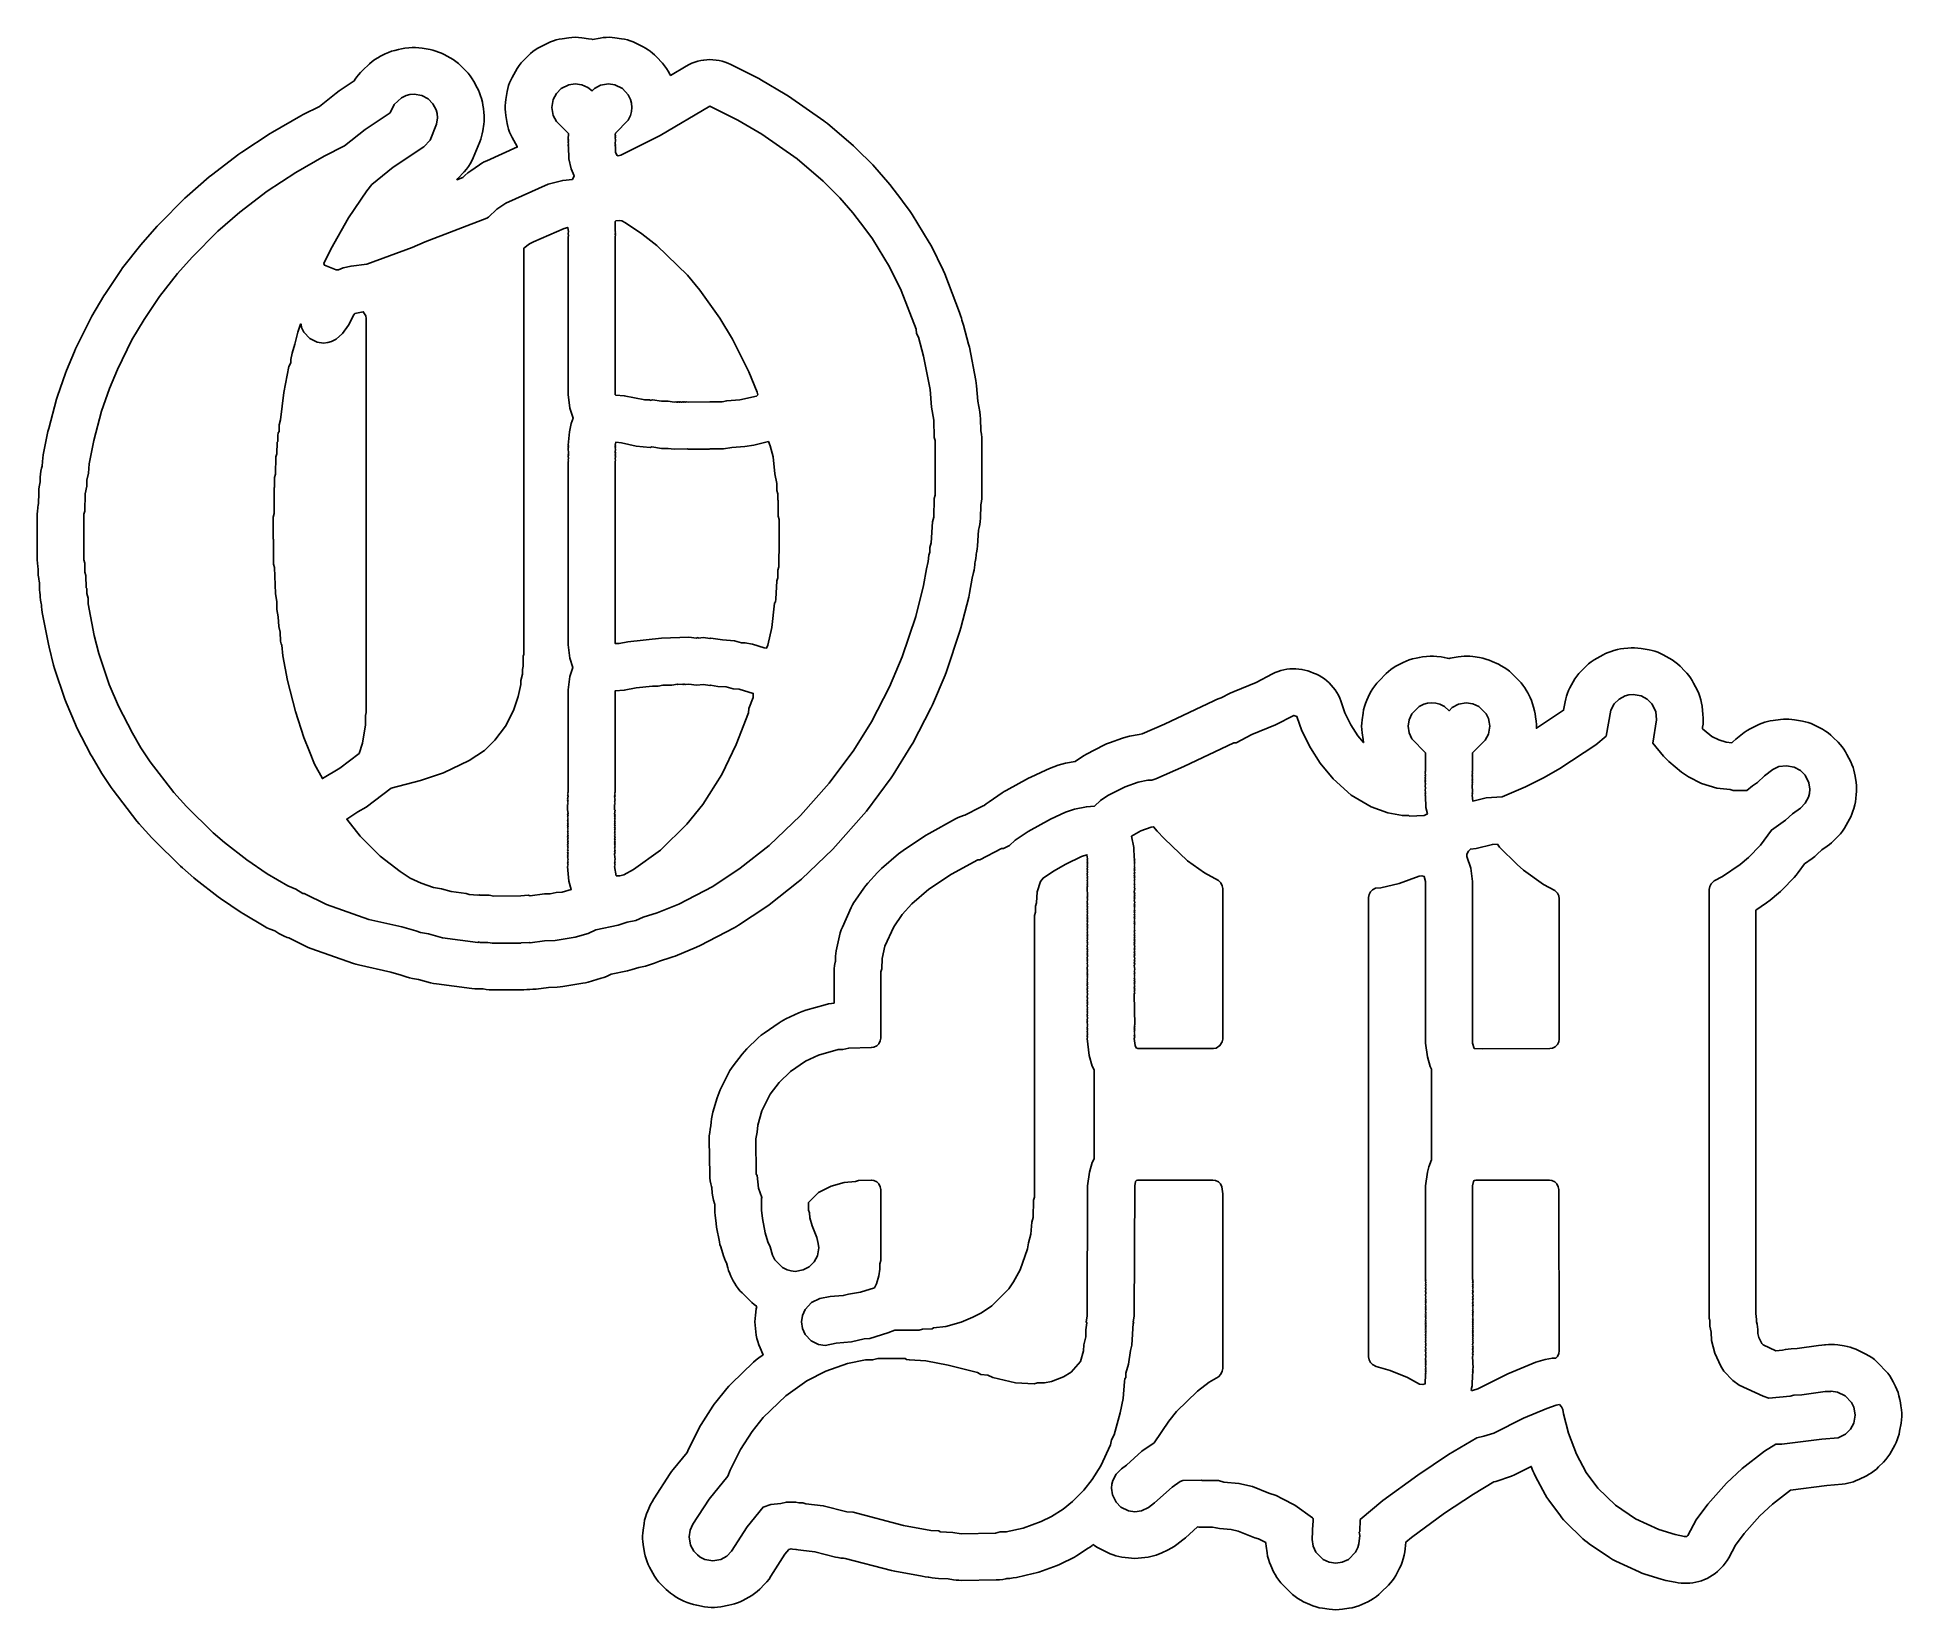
# Model space of a CAD drawing. Header units: metres. Extents: x -2 to 78, y -65.5 to 2.
import ezdxf

# ---------------------------------------------------------------- set-up
doc = ezdxf.new("R2010")
doc.units = ezdxf.units.M

msp = doc.modelspace()

# ---------------------------------------------------------------- linework, layer by layer
at = {"layer": 'TOP'}
for points in [[(18.7651, -36.8503), (19.105, -36.8303), (19.145, -36.8503), (19.7648, -36.7703), (20.2247, -36.7503), (21.0845, -36.6104), (21.6443, -36.4504), (21.9642, -36.2904), (22.924, -36.0905), (23.3039, -35.9705), (23.6838, -35.8906), (24.0037, -35.7506), (24.6035, -35.5706), (25.5233, -35.1907), (26.9829, -34.4309), (28.1626, -33.6511), (29.4023, -32.6714), (30.7519, -31.3817), (31.9716, -30.0021), (33.0313, -28.5825), (33.7911, -27.3628), (34.5709, -25.8632), (35.1108, -24.5835), (35.6906, -22.844), (36.0305, -21.5243), (36.1505, -20.8045), (36.2305, -20.4846), (36.2505, -20.2247), (36.2904, -20.0847), (36.2904, -19.8848), (36.3504, -19.6848), (36.4104, -18.7851), (36.4704, -18.5851), (36.4904, -17.7853), (36.5304, -17.6454), (36.5304, -15.306), (36.4904, -15.166), (36.4704, -14.4262), (36.3704, -13.8664), (36.3104, -13.1066), (36.0305, -11.6869), (35.8106, -10.8671), (35.7306, -10.7072), (35.7106, -10.5272), (35.0708, -8.8677), (34.5709, -7.8479), (33.8311, -6.6483), (33.5112, -6.2084), (32.9913, -5.5285), (32.4315, -4.8887), (31.7217, -4.1789), (30.6019, -3.2192), (29.0823, -2.1594), (28.0626, -1.5596), (26.8629, -0.9597), (24.7235, -2.2194), (23.0439, -3.0592), (22.924, -3.0792), (22.864, -3.0592), (22.814, -2.9292), (22.814, -2.6893), (22.794, -2.6693), (22.814, -2.6493), (22.794, -2.6293), (22.814, -2.6093), (22.794, -2.5893), (22.814, -2.3894), (22.794, -2.3294), (22.814, -2.2894), (22.794, -2.2494), (22.814, -2.2294), (22.794, -2.1894), (22.814, -2.1094), (23.3539, -1.5496), (23.4538, -1.3496), (23.4938, -1.1897), (23.5138, -1.0097), (23.4938, -0.8298), (23.4538, -0.6698), (23.3539, -0.4699), (23.1039, -0.1999), (22.784, -0.04), (22.5041, 0), (22.1642, -0.06), (21.9042, -0.1999), (21.8043, -0.2999), (21.6243, -0.16), (21.3644, -0.04), (21.0845, 0), (20.8045, -0.04), (20.4846, -0.1999), (20.2747, -0.4099), (20.1347, -0.6698), (20.0747, -1.0097), (20.1347, -1.3496), (20.2747, -1.6096), (20.7945, -2.1294), (20.7745, -2.3694), (20.7945, -2.4094), (20.7745, -2.4294), (20.7945, -2.4494), (20.7745, -2.4694), (20.7945, -2.4893), (20.7745, -2.5093), (20.7945, -2.5693), (20.7745, -2.5893), (20.7945, -2.6093), (20.7745, -2.6293), (20.7945, -2.6493), (20.7745, -2.6693), (20.7945, -2.6893), (20.8145, -3.2092), (20.9145, -3.649), (21.0345, -3.949), (20.9645, -4.0989), (20.5446, -4.1389), (19.9248, -4.2989), (18.1052, -5.1187), (17.7253, -5.3786), (17.3654, -5.7185), (17.2855, -5.7585), (14.6461, -6.7782), (14.0863, -7.0182), (12.1468, -7.738), (11.467, -7.8179), (11.1271, -7.8979), (10.9271, -7.9779), (10.8272, -7.9779), (10.3273, -7.778), (10.2973, -7.708), (10.5972, -7.0881), (11.357, -5.7485), (12.1368, -4.5888), (12.3567, -4.3089), (13.2665, -3.5791), (14.5862, -2.6993), (14.8561, -2.4094), (15.136, -1.7295), (15.176, -1.4496), (15.156, -1.2697), (15.116, -1.1097), (14.9761, -0.8498), (14.7661, -0.6398), (14.5062, -0.4999), (14.1663, -0.4399), (13.9863, -0.4599), (13.8264, -0.4999), (13.6264, -0.5998), (13.3165, -0.8898), (13.1465, -1.2397), (12.0668, -1.9595), (11.1871, -2.6593), (10.3073, -3.0992), (9.0876, -3.799), (7.8679, -4.5988), (6.6882, -5.4986), (5.7485, -6.3183), (4.6388, -7.428), (4.0189, -8.1279), (3.2391, -9.1276), (2.5793, -10.1073), (2.0595, -10.9871), (1.4396, -12.2468), (1.0997, -13.0666), (0.7598, -14.0463), (0.4199, -15.306), (0.2199, -16.3057), (0.1999, -16.7056), (0.12, -17.0055), (0.12, -17.2655), (0.06, -17.5854), (0.04, -18.3252), (0, -18.4651), (0, -20.4246), (0.04, -20.5646), (0.04, -20.9445), (0.08, -21.0845), (0.1, -21.6243), (0.12, -21.6443), (0.12, -21.8642), (0.18, -22.0642), (0.18, -22.3041), (0.4399, -23.6638), (0.6398, -24.4436), (1.0797, -25.7632), (1.4796, -26.703), (2.0795, -27.8627), (2.4394, -28.4825), (2.8393, -29.0823), (3.859, -30.402), (4.3988, -31.0018), (5.5485, -32.1315), (6.0284, -32.5514), (6.9882, -33.2912), (7.8679, -33.8911), (8.7477, -34.4109), (9.0876, -34.5509), (9.3875, -34.7309), (9.4475, -34.7309), (10.4073, -35.2107), (12.2268, -35.8506), (13.6464, -36.1705), (14.2463, -36.3304), (14.4462, -36.4104), (14.7861, -36.4704), (15.386, -36.6304), (16.9056, -36.8303), (16.9655, -36.8103), (16.9855, -36.8303), (17.3254, -36.8303), (17.5254, -36.8703), (18.7451, -36.8703)], [(17.5854, -34.8508), (17.3854, -34.8108), (16.9855, -34.8108), (16.9655, -34.7908), (16.9056, -34.8108), (16.5257, -34.7708), (16.4057, -34.7309), (15.7659, -34.6509), (15.346, -34.5309), (15.0061, -34.4709), (14.4662, -34.291), (14.0063, -34.071), (13.5664, -33.7911), (12.7067, -33.1313), (11.8569, -32.2815), (11.277, -31.5417), (11.7469, -31.2318), (12.1068, -31.0318), (13.1865, -30.212), (14.4462, -29.8921), (15.4259, -29.5522), (16.5257, -29.0324), (17.1855, -28.5925), (17.6354, -28.1626), (18.0952, -27.5627), (18.4351, -26.8829), (18.6351, -26.2831), (18.7551, -25.7632), (18.7551, -25.6033), (18.815, -25.3233), (18.815, -25.1234), (18.855, -24.9834), (18.855, -24.5235), (18.875, -24.5036), (18.875, -7.0481), (19.125, -6.8582), (19.2849, -6.7782), (20.6046, -6.1984), (20.7645, -6.1584), (20.7945, -6.3483), (20.7745, -6.4083), (20.7945, -6.5283), (20.7745, -6.5483), (20.7745, -13.3265), (20.8545, -13.9063), (20.9945, -14.3462), (20.9145, -14.5662), (20.8345, -14.9261), (20.7745, -15.5059), (20.7945, -15.5259), (20.7745, -15.5659), (20.7945, -15.5859), (20.7745, -15.6059), (20.7945, -15.8858), (20.7745, -15.9058), (20.7945, -15.9258), (20.7745, -15.9658), (20.7945, -16.0658), (20.7745, -16.1258), (20.7945, -16.1857), (20.7745, -16.2057), (20.7745, -24.0637), (20.8545, -24.6435), (20.9745, -25.0434), (20.8545, -25.4233), (20.7745, -26.0032), (20.7745, -30.402), (20.7545, -30.422), (20.7745, -30.442), (20.7545, -30.462), (20.7745, -30.482), (20.7545, -30.522), (20.7745, -30.562), (20.7545, -30.6819), (20.7745, -30.7019), (20.7545, -30.7219), (20.7745, -30.7819), (20.7545, -30.8019), (20.7745, -30.8219), (20.7545, -30.8419), (20.7745, -30.8619), (20.7545, -30.8819), (20.7745, -30.9019), (20.7545, -30.9219), (20.7545, -31.1418), (20.7745, -31.3018), (20.7545, -31.3418), (20.7745, -31.3817), (20.7545, -31.4417), (20.7745, -31.4617), (20.7545, -31.4817), (20.7745, -31.5217), (20.7545, -31.5417), (20.7745, -31.5617), (20.7545, -31.6017), (20.7745, -31.6417), (20.7545, -31.6617), (20.7745, -31.6817), (20.7545, -31.7217), (20.7745, -31.7616), (20.7545, -31.8216), (20.7745, -31.8616), (20.7545, -31.9216), (20.7745, -31.9416), (20.7545, -31.9816), (20.7745, -32.0016), (20.7545, -32.0216), (20.7745, -32.0416), (20.7545, -32.0616), (20.7745, -32.1016), (20.7545, -32.1215), (20.7745, -32.1415), (20.7545, -32.2015), (20.7745, -32.2215), (20.7545, -32.3215), (20.7745, -32.3615), (20.7545, -32.4215), (20.7745, -32.4415), (20.7545, -32.4615), (20.7745, -32.5014), (20.7545, -32.5414), (20.7745, -32.5814), (20.7545, -32.6414), (20.7745, -32.6614), (20.7545, -32.6814), (20.7745, -32.7814), (20.7545, -32.8014), (20.7745, -32.8214), (20.7545, -32.8414), (20.7745, -32.9213), (20.7545, -32.9413), (20.7745, -33.0213), (20.7545, -33.0613), (20.7745, -33.0813), (20.7545, -33.1013), (20.7745, -33.1413), (20.7545, -33.1613), (20.7745, -33.2812), (20.7545, -33.3012), (20.7745, -33.3212), (20.7545, -33.3412), (20.7745, -33.3612), (20.7545, -33.3812), (20.7745, -33.4212), (20.7545, -33.4412), (20.7745, -33.5012), (20.7545, -33.5212), (20.7745, -33.5412), (20.7545, -33.5812), (20.8145, -34.201), (20.9145, -34.5609), (20.5246, -34.6709), (20.2647, -34.6909), (20.0047, -34.7509), (19.7648, -34.7509), (19.145, -34.8308), (19.065, -34.8108), (18.7551, -34.8408)], [(25.9232, -13.6564), (25.8432, -13.6364), (25.8032, -13.6564), (25.7832, -13.6364), (25.7432, -13.6564), (25.7232, -13.6364), (25.7032, -13.6564), (25.6832, -13.6364), (25.6433, -13.6564), (25.6033, -13.6364), (25.5833, -13.6564), (25.5633, -13.6364), (25.5433, -13.6564), (25.5233, -13.6364), (25.4833, -13.6564), (25.4633, -13.6364), (25.4433, -13.6564), (25.4033, -13.6364), (25.3233, -13.6564), (25.0634, -13.6164), (24.7835, -13.6164), (24.4036, -13.5564), (24.3036, -13.5764), (24.2836, -13.5564), (24.0637, -13.5564), (23.1839, -13.3765), (22.824, -13.3565), (22.794, -13.3265), (22.794, -6.5483), (22.814, -6.4883), (22.794, -6.4483), (22.814, -6.4283), (22.794, -6.4083), (22.814, -6.3483), (22.794, -6.3283), (22.794, -5.9084), (22.824, -5.8785), (22.964, -5.8585), (23.0839, -5.8785), (23.2439, -5.9584), (23.9437, -6.4383), (24.5835, -6.9382), (25.8932, -8.2078), (26.433, -8.8477), (27.2928, -10.0474), (27.8327, -10.9471), (28.5325, -12.3468), (28.8924, -13.2265), (28.9124, -13.3465), (28.8624, -13.3965), (28.1426, -13.5564), (27.5827, -13.5964), (27.3828, -13.6364), (26.8529, -13.6464)], [(9.8974, -29.1823), (9.6775, -28.6425), (9.4375, -28.0426), (9.0776, -26.9229), (8.7377, -25.6033), (8.5378, -24.5435), (8.4978, -24.0837), (8.4578, -24.0237), (8.4378, -23.9037), (8.4178, -23.5238), (8.3578, -23.2839), (8.3378, -22.864), (8.2778, -22.5441), (8.2778, -22.2242), (8.2178, -21.8642), (8.1778, -20.7445), (8.1379, -20.6046), (8.1379, -19.5449), (8.1179, -19.5249), (8.1179, -18.5851), (8.1579, -18.4252), (8.1579, -17.3254), (8.1778, -17.3054), (8.1778, -16.8856), (8.2178, -16.7456), (8.2378, -16.0058), (8.2778, -15.8658), (8.2978, -15.366), (8.3178, -15.346), (8.3178, -15.086), (8.3378, -14.9661), (8.3778, -14.9061), (8.3778, -14.6262), (8.4378, -14.4062), (8.5777, -13.2465), (8.7977, -12.1268), (8.8777, -11.9669), (8.8777, -11.8269), (8.9376, -11.547), (9.0576, -11.1671), (9.1776, -10.6472), (9.2976, -10.3073), (9.3175, -10.3073), (9.3375, -10.4473), (9.4375, -10.6472), (9.6875, -10.9171), (10.0074, -11.0771), (10.2873, -11.1171), (10.4672, -11.0971), (10.6272, -11.0571), (10.8272, -10.9571), (11.0971, -10.7072), (11.357, -10.3473), (11.577, -9.9074), (11.6269, -9.8574), (11.9868, -9.7774), (12.0968, -9.9474), (12.1168, -10.0674), (12.1168, -26.9629), (12.0768, -27.1029), (12.0768, -27.5028), (11.9569, -28.2826), (11.8169, -28.7224), (10.9871, -29.3523), (10.2373, -29.8022)], [(29.1823, -24.1936), (28.6825, -24.0337), (28.3625, -23.9737), (28.2226, -23.9737), (27.9227, -23.8937), (27.4028, -23.8537), (26.9029, -23.7737), (26.8629, -23.7937), (26.583, -23.7537), (26.3631, -23.7737), (26.3431, -23.7537), (26.2831, -23.7737), (25.9632, -23.7338), (24.7835, -23.7737), (23.3439, -23.9337), (22.964, -24.0137), (22.794, -24.0037), (22.794, -16.2057), (22.814, -16.1458), (22.794, -16.0858), (22.814, -15.9858), (22.794, -15.9458), (22.814, -15.9258), (22.794, -15.9058), (22.814, -15.8658), (22.794, -15.8458), (22.814, -15.8058), (22.794, -15.7858), (22.814, -15.6859), (22.794, -15.6059), (22.814, -15.5859), (22.794, -15.5659), (22.814, -15.5259), (22.794, -15.5059), (22.824, -15.376), (23.0639, -15.3959), (23.7038, -15.5359), (24.3036, -15.5959), (24.3636, -15.5759), (24.7835, -15.6359), (25.0634, -15.6359), (25.3233, -15.6759), (25.9032, -15.6559), (25.9232, -15.6759), (26.8429, -15.6759), (26.8629, -15.6559), (27.4428, -15.6559), (27.8027, -15.5959), (28.3625, -15.5559), (28.7424, -15.4959), (29.3723, -15.346), (29.4522, -15.5259), (29.5722, -16.0058), (29.6522, -16.7256), (29.7322, -17.1455), (29.7322, -17.4454), (29.7722, -17.5854), (29.7722, -17.8453), (29.7922, -17.8653), (29.7922, -18.5451), (29.8321, -18.6851), (29.8321, -20.1447), (29.8122, -20.1647), (29.8122, -20.7245), (29.7722, -20.8645), (29.7722, -21.1844), (29.7322, -21.3244), (29.6922, -22.1042), (29.6722, -22.2242), (29.6322, -22.2841), (29.5122, -23.3239), (29.3523, -24.0837), (29.2923, -24.2036)], [(22.834, -33.9811), (22.774, -33.5812), (22.794, -33.5412), (22.774, -33.5212), (22.794, -33.5012), (22.774, -33.4412), (22.794, -33.4212), (22.774, -33.3812), (22.794, -33.3612), (22.774, -33.3412), (22.794, -33.3212), (22.774, -33.3012), (22.794, -33.2812), (22.774, -33.0413), (22.794, -32.9613), (22.774, -32.9413), (22.794, -32.8614), (22.774, -32.8414), (22.794, -32.8214), (22.774, -32.8014), (22.794, -32.7014), (22.774, -32.6814), (22.794, -32.6614), (22.774, -32.6014), (22.794, -32.5614), (22.774, -32.5214), (22.794, -32.4815), (22.774, -32.4615), (22.794, -32.4415), (22.774, -32.3815), (22.794, -32.3415), (22.774, -32.2415), (22.794, -32.2215), (22.774, -32.1615), (22.794, -32.1415), (22.774, -32.1215), (22.794, -32.0816), (22.774, -32.0616), (22.794, -32.0416), (22.774, -32.0216), (22.794, -32.0016), (22.774, -31.9616), (22.794, -31.9416), (22.774, -31.8816), (22.794, -31.8416), (22.774, -31.7816), (22.794, -31.7416), (22.774, -31.7017), (22.794, -31.6817), (22.774, -31.6617), (22.794, -31.6217), (22.774, -31.5817), (22.794, -31.5617), (22.774, -31.5417), (22.794, -31.5017), (22.774, -31.4817), (22.794, -31.4617), (22.774, -31.4017), (22.794, -31.3617), (22.774, -31.3218), (22.794, -31.1618), (22.774, -31.1418), (22.774, -30.9219), (22.794, -30.9019), (22.774, -30.8819), (22.794, -30.8619), (22.774, -30.8419), (22.794, -30.8219), (22.774, -30.8019), (22.794, -30.7419), (22.774, -30.7219), (22.794, -30.7019), (22.774, -30.582), (22.794, -30.542), (22.774, -30.502), (22.794, -30.482), (22.774, -30.462), (22.794, -30.442), (22.774, -30.422), (22.794, -30.402), (22.794, -26.0431), (23.1839, -26.0132), (23.7038, -25.9132), (24.4036, -25.8332), (24.6435, -25.8332), (24.8435, -25.7932), (25.2234, -25.7932), (25.4633, -25.7532), (25.4833, -25.7732), (25.6832, -25.7532), (25.7032, -25.7732), (25.7232, -25.7532), (25.7432, -25.7732), (25.7632, -25.7532), (25.8232, -25.7732), (25.9632, -25.7532), (26.2831, -25.7932), (26.583, -25.7732), (26.8629, -25.8132), (26.8829, -25.7932), (27.2028, -25.8532), (27.5627, -25.8732), (27.8627, -25.9532), (28.1226, -25.9732), (28.7224, -26.1531), (28.7124, -26.3231), (28.5325, -26.8029), (28.5125, -26.9829), (27.9926, -28.3425), (27.3728, -29.6222), (26.553, -30.9219), (25.8732, -31.7616), (24.7435, -32.8713), (23.5838, -33.7111), (23.1639, -33.9311), (22.9939, -33.9811)], [(53.9958, -63.4233), (54.2557, -63.3033), (54.5656, -62.9934), (54.6656, -62.7935), (54.7056, -62.6335), (54.7456, -62.2736), (54.7256, -62.1336), (54.7456, -62.1137), (54.7656, -61.5938), (55.7353, -60.784), (57.2349, -59.6843), (58.5546, -58.8045), (59.7743, -58.0847), (60.0742, -58.0247), (60.4941, -57.8848), (61.7737, -57.2449), (62.7735, -56.825), (63.1734, -56.6851), (63.3133, -56.6651), (63.4033, -56.7551), (63.4633, -56.875), (63.4833, -57.055), (63.7032, -57.8948), (64.0431, -58.7945), (64.463, -59.5743), (64.9629, -60.2541), (65.7127, -60.984), (66.5725, -61.5638), (67.5722, -62.0237), (68.272, -62.2436), (68.6719, -62.3236), (68.7719, -62.3236), (68.8219, -62.2736), (69.1818, -61.6138), (69.6817, -60.934), (70.4815, -60.0342), (71.1513, -59.4044), (72.111, -58.6646), (72.5909, -58.3646), (72.8508, -58.3646), (74.5704, -58.1447), (75.2702, -58.0847), (75.5901, -57.9248), (75.8001, -57.7148), (75.94, -57.4549), (76, -57.115), (75.98, -56.935), (75.94, -56.7751), (75.84, -56.5751), (75.5701, -56.2852), (75.2502, -56.1252), (74.9703, -56.0852), (74.9503, -56.1052), (74.7103, -56.1052), (73.7106, -56.2452), (73.3707, -56.2652), (73.2107, -56.3052), (72.291, -56.3852), (72.051, -56.3052), (71.0313, -55.8253), (70.7514, -55.6254), (70.3615, -55.2355), (70.2415, -55.0155), (69.9816, -54.4557), (69.8416, -53.9158), (69.8216, -53.5559), (69.7616, -53.296), (69.7616, -53.016), (69.7416, -52.9961), (69.7416, -34.5609), (69.7616, -34.4409), (69.8216, -34.321), (69.9516, -34.191), (70.3115, -34.011), (71.0713, -33.4912), (71.4312, -33.1913), (71.9411, -32.6614), (72.4109, -32.0116), (73.0108, -31.5917), (73.3107, -31.3118), (73.6506, -31.0718), (73.8606, -30.8619), (74.0005, -30.6019), (74.0405, -30.442), (74.0605, -30.262), (74.0205, -29.9821), (73.8606, -29.6622), (73.6506, -29.4522), (73.3907, -29.3123), (73.0508, -29.2523), (72.7309, -29.2923), (72.4709, -29.4123), (72.111, -29.6922), (71.8111, -29.9721), (71.5912, -30.1121), (71.3512, -30.312), (70.7714, -30.312), (70.6314, -30.272), (70.0716, -30.212), (69.4117, -30.0121), (68.8519, -29.7322), (68.552, -29.5322), (68.0121, -29.0723), (67.7822, -28.8424), (67.3223, -28.2826), (67.4822, -27.2828), (67.4423, -26.9229), (67.2823, -26.603), (67.0723, -26.3931), (66.8124, -26.2531), (66.4725, -26.1931), (66.2926, -26.2131), (66.1326, -26.2531), (65.8727, -26.3931), (65.6627, -26.603), (65.5228, -26.8629), (65.3228, -27.9826), (64.8729, -28.3525), (63.3333, -29.3723), (62.6535, -29.7522), (61.8537, -30.1521), (60.854, -30.5919), (60.1742, -30.6319), (59.5943, -30.7719), (59.5643, -30.522), (59.5843, -30.462), (59.5643, -30.422), (59.5843, -30.382), (59.5643, -30.0821), (59.5843, -30.0621), (59.5643, -30.0421), (59.5843, -29.9821), (59.5643, -29.9421), (59.5843, -29.9221), (59.5643, -29.8821), (59.5843, -29.8621), (59.5643, -29.8222), (59.5843, -29.7822), (59.5643, -29.7222), (59.5843, -29.7022), (59.5643, -29.6622), (59.5843, -29.5822), (59.5643, -29.5622), (59.5843, -29.5222), (59.5643, -29.5022), (59.5843, -29.4822), (59.5843, -28.7024), (60.1242, -28.1626), (60.2641, -27.9027), (60.3241, -27.5627), (60.3041, -27.3828), (60.2641, -27.2228), (60.1642, -27.0229), (59.8542, -26.713), (59.5943, -26.593), (59.3144, -26.553), (58.9745, -26.613), (58.7145, -26.753), (58.5746, -26.8929), (58.3746, -26.713), (58.1747, -26.613), (58.0147, -26.573), (57.8348, -26.553), (57.6548, -26.573), (57.4949, -26.613), (57.2949, -26.713), (56.985, -27.0229), (56.865, -27.2828), (56.825, -27.5627), (56.865, -27.8427), (56.985, -28.1026), (57.5649, -28.7024), (57.5649, -29.4822), (57.5449, -29.5022), (57.5649, -29.5422), (57.5449, -29.5622), (57.5649, -29.6422), (57.5449, -29.6822), (57.5649, -29.7022), (57.5449, -29.7622), (57.5649, -29.8022), (57.5449, -29.8421), (57.5649, -29.8621), (57.5449, -29.9021), (57.5649, -29.9221), (57.5449, -29.9621), (57.5649, -30.0221), (57.5449, -30.0421), (57.5649, -30.0621), (57.5449, -30.1221), (57.5649, -30.222), (57.5449, -30.302), (57.5649, -30.382), (57.5449, -30.422), (57.5649, -30.462), (57.5449, -30.522), (57.5649, -30.542), (57.5848, -31.0418), (57.6448, -31.3218), (57.5149, -31.3917), (56.875, -31.4117), (56.855, -31.3917), (56.5751, -31.3917), (55.9553, -31.2718), (55.2355, -31.0118), (54.3757, -30.512), (53.6059, -29.8222), (53.046, -29.1423), (52.6262, -28.4825), (52.2662, -27.7627), (52.0463, -27.1429), (51.9163, -27.0929), (51.1365, -27.4928), (50.1168, -27.9127), (49.437, -28.2726), (49.337, -28.2726), (47.1976, -29.2923), (45.9979, -29.8122), (45.8179, -29.8721), (45.658, -29.8721), (45.2381, -29.9521), (44.6782, -30.1521), (43.9384, -30.532), (43.6185, -30.7519), (43.3586, -30.9918), (43.0187, -31.0118), (42.4988, -31.1118), (42.1189, -31.2518), (41.4791, -31.5517), (40.5193, -32.0716), (39.9595, -32.4515), (39.7195, -32.6714), (39.5796, -32.7514), (39.4596, -32.8114), (39.3796, -32.8114), (38.4399, -33.2912), (38.3599, -33.2912), (37.2202, -33.9111), (36.2605, -34.5509), (35.5306, -35.1807), (35.1108, -35.6406), (34.7509, -36.1605), (34.371, -37.0003), (34.251, -37.5201), (34.231, -37.96), (34.191, -38.1), (34.191, -40.9392), (34.171, -41.0592), (34.111, -41.1792), (34.021, -41.2691), (33.9011, -41.3291), (33.7811, -41.3491), (32.8214, -41.3691), (32.5614, -41.4291), (32.3615, -41.4291), (31.5217, -41.669), (30.9619, -41.929), (30.322, -42.3689), (29.8321, -42.8387), (29.4522, -43.3386), (29.0923, -44.0584), (28.9124, -44.6782), (28.8924, -44.9782), (28.8324, -45.2581), (28.8524, -46.7777), (28.8924, -46.8377), (28.9524, -47.3775), (29.0923, -47.7774), (29.0723, -47.8174), (29.0723, -48.3173), (29.1123, -48.6772), (29.2323, -49.297), (29.3523, -49.6769), (29.4522, -49.8969), (29.5522, -50.2568), (29.6522, -50.4567), (29.9821, -50.7866), (30.1821, -50.8866), (30.342, -50.9266), (30.522, -50.9466), (30.8619, -50.8866), (31.1218, -50.7466), (31.3318, -50.5367), (31.4717, -50.2768), (31.5317, -49.9369), (31.5117, -49.7569), (31.4517, -49.497), (31.2518, -48.9971), (31.1518, -48.6572), (31.1318, -48.4373), (31.0918, -48.3173), (31.0918, -47.9974), (31.5217, -47.5675), (32.0616, -47.2876), (32.6214, -47.1276), (33.1013, -47.0876), (33.2413, -47.0476), (33.7811, -47.0276), (33.9011, -47.0476), (34.021, -47.1076), (34.111, -47.1976), (34.171, -47.3175), (34.191, -47.4375), (34.191, -50.4767), (34.151, -50.6167), (34.151, -50.8566), (34.111, -51.1365), (34.011, -51.4765), (33.9211, -51.6464), (33.3212, -51.8464), (32.8014, -51.9263), (32.5814, -51.9863), (32.0216, -52.0263), (31.5817, -52.1063), (31.2218, -52.2862), (30.9519, -52.5762), (30.8319, -52.8361), (30.7919, -53.116), (30.8319, -53.3959), (30.9519, -53.6559), (31.2018, -53.9258), (31.5217, -54.0858), (31.8016, -54.1258), (32.2815, -54.0258), (32.9413, -53.9658), (33.4812, -53.8458), (33.7211, -53.8258), (34.5009, -53.5859), (34.8008, -53.4659), (35.8406, -53.4659), (35.9805, -53.4259), (36.4004, -53.4059), (36.4604, -53.366), (36.9803, -53.306), (37.6401, -53.126), (38.14, -52.9061), (38.5199, -52.7261), (38.9597, -52.4262), (39.6896, -51.6964), (39.8895, -51.3965), (40.1694, -50.8766), (40.4893, -49.9768), (40.5293, -49.7169), (40.6293, -49.357), (40.6693, -48.8371), (40.7293, -48.6372), (40.7493, -47.8974), (40.7893, -47.7574), (40.7893, -35.6806), (40.8293, -35.5406), (40.8293, -35.2807), (40.8692, -35.1408), (40.9092, -34.6609), (41.0492, -34.221), (41.1592, -34.071), (41.5991, -33.7711), (42.1389, -33.4712), (42.7987, -33.1513), (43.0387, -33.0713), (43.0687, -33.2413), (43.0487, -33.2612), (43.0687, -33.3012), (43.0487, -33.3212), (43.0687, -33.3612), (43.0487, -33.3812), (43.0687, -33.4012), (43.0487, -33.4412), (43.0687, -33.4612), (43.0487, -33.4812), (43.0687, -33.5012), (43.0487, -33.5212), (43.0687, -33.5412), (43.0487, -33.5812), (43.0687, -33.6012), (43.0487, -33.6811), (43.0687, -33.7211), (43.0487, -33.7811), (43.0687, -33.8011), (43.0487, -33.9011), (43.0687, -33.9211), (43.0487, -33.9411), (43.0687, -34.021), (43.0487, -34.061), (43.0687, -34.081), (43.0487, -34.101), (43.0687, -34.121), (43.0487, -34.181), (43.0687, -34.201), (43.0487, -34.221), (43.0687, -34.241), (43.0487, -34.261), (43.0687, -34.281), (43.0487, -34.301), (43.0687, -34.321), (43.0487, -34.361), (43.0687, -34.381), (43.0487, -34.4009), (43.0687, -34.4409), (43.0487, -34.4609), (43.0687, -34.8608), (43.0487, -34.9008), (43.0687, -34.9408), (43.0487, -34.9608), (43.0687, -34.9808), (43.0487, -35.1208), (43.0687, -35.1408), (43.0487, -35.1607), (43.0687, -35.2007), (43.0487, -35.2607), (43.0687, -35.3007), (43.0487, -35.3207), (43.0687, -35.3407), (43.0487, -35.3607), (43.0687, -35.3807), (43.0487, -35.4207), (43.0687, -35.4807), (43.0487, -35.5007), (43.0687, -35.5406), (43.0487, -35.5606), (43.0687, -35.5806), (43.0487, -35.6606), (43.0687, -35.6806), (43.0487, -35.7006), (43.0687, -35.7406), (43.0487, -35.7806), (43.0687, -35.8206), (43.0487, -35.8406), (43.0687, -35.8606), (43.0487, -35.8806), (43.0687, -35.9205), (43.0487, -35.9605), (43.0687, -35.9805), (43.0487, -36.0405), (43.0687, -36.0805), (43.0487, -36.1005), (43.0687, -36.1205), (43.0487, -36.1405), (43.0687, -36.1805), (43.0487, -36.2005), (43.0687, -36.2205), (43.0487, -36.2405), (43.0687, -36.2605), (43.0487, -36.2805), (43.0687, -36.3604), (43.0487, -36.3804), (43.0687, -36.4004), (43.0487, -36.4204), (43.0687, -36.4804), (43.0487, -36.5004), (43.0687, -36.5404), (43.0487, -36.5604), (43.0687, -36.5804), (43.0487, -36.6204), (43.0687, -36.6404), (43.0487, -36.6604), (43.0687, -36.7003), (43.0487, -36.7603), (43.0687, -36.8203), (43.0487, -36.8603), (43.0687, -36.8803), (43.0487, -37.0203), (43.0687, -37.0403), (43.0487, -37.1002), (43.0687, -37.1402), (43.0487, -37.1602), (43.0687, -37.1802), (43.0487, -37.2002), (43.0687, -37.2402), (43.0487, -37.3002), (43.0687, -37.3202), (43.0487, -37.3602), (43.0687, -37.4002), (43.0487, -37.5201), (43.0687, -37.5401), (43.0487, -37.5601), (43.0687, -37.6001), (43.0487, -37.6201), (43.0687, -37.6801), (43.0487, -37.7401), (43.0687, -37.8001), (43.0487, -37.98), (43.0687, -38), (43.0487, -38.04), (43.0687, -38.06), (43.0487, -38.12), (43.0687, -38.14), (43.0487, -38.18), (43.0687, -38.1999), (43.0487, -38.2399), (43.0687, -38.2599), (43.0487, -38.2799), (43.0687, -38.2999), (43.0487, -38.3199), (43.0687, -38.3399), (43.0487, -38.4199), (43.0687, -38.4399), (43.0487, -38.4999), (43.0687, -38.5599), (43.0487, -38.5998), (43.0687, -38.6398), (43.0487, -38.6598), (43.0687, -38.7598), (43.0487, -38.7798), (43.0687, -38.8198), (43.0487, -38.8398), (43.0687, -38.9398), (43.0487, -38.9597), (43.0687, -39.0397), (43.0487, -39.1797), (43.0687, -39.1997), (43.0487, -39.2197), (43.0687, -39.2397), (43.0487, -39.3197), (43.0687, -39.3596), (43.0487, -39.3796), (43.0687, -39.4196), (43.0487, -39.4596), (43.0687, -39.4796), (43.0487, -39.5596), (43.0687, -39.6396), (43.0487, -39.6996), (43.0687, -39.7195), (43.0487, -39.7795), (43.0687, -39.7995), (43.0487, -39.8395), (43.0687, -39.8595), (43.0487, -39.9395), (43.0687, -39.9595), (43.0487, -39.9995), (43.0687, -40.0595), (43.0487, -40.1794), (43.0687, -40.1994), (43.0487, -40.2394), (43.0687, -40.3794), (43.0487, -40.3994), (43.0687, -40.4194), (43.0487, -40.4993), (43.0687, -40.5393), (43.0487, -40.5593), (43.0687, -40.5993), (43.0487, -40.6593), (43.0687, -40.6793), (43.0487, -40.7193), (43.0687, -40.7393), (43.0487, -40.7593), (43.0687, -40.7793), (43.0487, -40.8592), (43.0687, -40.8992), (43.0487, -40.9592), (43.1287, -41.679), (43.2686, -42.1389), (43.3486, -42.2989), (43.3486, -46.1179), (43.2686, -46.2778), (43.1486, -46.6977), (43.0687, -47.2776), (43.0487, -52.8761), (43.0087, -53.116), (43.0287, -53.156), (42.9887, -53.4559), (42.9887, -53.7559), (42.9087, -54.0958), (42.8887, -54.3557), (42.7687, -54.8156), (42.3589, -55.2655), (42.0389, -55.4654), (41.5191, -55.6654), (41.2192, -55.7253), (40.9192, -55.7253), (40.7793, -55.7653), (39.9795, -55.7253), (38.9997, -55.5054), (38.7798, -55.4054), (38.4799, -55.3654), (38.3399, -55.2855), (37.0802, -54.9655), (36.1205, -54.7856), (35.4207, -54.7456), (35.3007, -54.7256), (35.2407, -54.6856), (34.061, -54.6856), (33.8411, -54.7456), (33.5412, -54.7456), (32.7614, -54.9056), (31.8416, -55.2255), (31.0218, -55.6454), (30.1221, -56.2852), (29.1523, -57.2149), (28.6725, -57.8148), (28.1726, -58.5946), (27.7327, -59.4743), (27.6327, -59.7343), (26.8329, -60.714), (26.1331, -61.7937), (26.0132, -62.0537), (25.9732, -62.3336), (26.0331, -62.6935), (26.1731, -62.9534), (26.3331, -63.1134), (26.443, -63.2034), (26.643, -63.3033), (26.9829, -63.3633), (27.3228, -63.3033), (27.5827, -63.1634), (27.7927, -62.9534), (28.4525, -61.9137), (29.1423, -61.0639), (29.4822, -60.944), (29.9021, -60.904), (30.1421, -60.844), (30.542, -60.844), (30.6819, -60.884), (30.8419, -60.884), (30.9818, -60.924), (31.7217, -61.0039), (32.7414, -61.2639), (33.0013, -61.2839), (35.1607, -61.8437), (36.3404, -62.0637), (36.6803, -62.0837), (36.7403, -62.1237), (37.2802, -62.1436), (37.6401, -62.2036), (39.1197, -62.1836), (39.3197, -62.1237), (39.5796, -62.1237), (40.2994, -61.9637), (41.0792, -61.6838), (41.5191, -61.4638), (42.0189, -61.1439), (42.4188, -60.824), (42.9087, -60.3341), (43.2686, -59.8742), (43.6285, -59.2944), (44.0484, -58.3946), (44.0884, -58.1747), (44.2084, -57.9547), (44.4683, -57.015), (44.5883, -56.3952), (44.6483, -55.6753), (44.6682, -55.5554), (44.7082, -55.4954), (44.7082, -55.3154), (44.8282, -54.9355), (44.9082, -54.3357), (44.9682, -54.1158), (45.0282, -53.176), (45.0481, -53.156), (45.0282, -53.116), (45.0681, -52.8761), (45.0881, -47.2776), (45.1281, -47.0976), (45.1581, -47.0476), (45.2181, -47.0276), (48.4373, -47.0276), (48.5572, -47.0476), (48.6772, -47.1076), (48.7672, -47.1976), (48.8272, -47.3175), (48.8671, -47.6175), (48.8671, -55.1155), (48.8471, -55.2355), (48.7872, -55.3554), (48.6772, -55.4654), (48.2773, -55.7053), (47.7774, -56.0852), (46.8877, -56.955), (46.5478, -57.3749), (45.9179, -58.3047), (45.3981, -58.6646), (44.7382, -59.2644), (44.5183, -59.4244), (44.2883, -59.6543), (44.1484, -59.9142), (44.1084, -60.0742), (44.0884, -60.2541), (44.1284, -60.5341), (44.2883, -60.854), (44.4983, -61.0639), (44.8182, -61.2239), (45.0981, -61.2639), (45.3781, -61.2239), (45.678, -61.0839), (45.9379, -60.884), (46.6977, -60.2042), (47.0376, -59.9642), (47.1576, -59.9242), (47.9574, -59.9042), (47.9774, -59.9242), (48.6772, -59.9242), (48.9171, -59.9842), (49.557, -60.0442), (50.1368, -60.1842), (50.8366, -60.4641), (51.1565, -60.5641), (51.4365, -60.704), (51.9563, -60.984), (52.7161, -61.5238), (52.7461, -61.5538), (52.7461, -61.7338), (52.7261, -61.7537), (52.7061, -62.4536), (52.7461, -62.7335), (52.8661, -62.9934), (53.176, -63.3033), (53.4359, -63.4233), (53.7159, -63.4633)], [(45.2181, -41.3891), (45.1481, -41.3591), (45.1081, -41.2591), (45.0681, -40.9592), (45.0881, -40.8992), (45.0681, -40.8592), (45.0881, -40.7793), (45.0681, -40.7593), (45.0881, -40.7393), (45.0681, -40.7193), (45.0881, -40.6793), (45.0681, -40.6593), (45.0881, -40.5993), (45.0681, -40.5593), (45.0881, -40.5393), (45.0681, -40.4993), (45.0881, -40.4194), (45.0681, -40.3994), (45.0881, -40.3794), (45.0681, -39.0597), (45.0881, -38.9797), (45.0681, -38.9597), (45.0881, -38.8598), (45.0681, -38.8398), (45.0881, -38.7998), (45.0681, -38.7798), (45.0881, -38.6798), (45.0681, -38.6598), (45.0881, -38.6198), (45.0681, -38.5798), (45.0881, -38.5199), (45.0681, -38.4599), (45.0881, -38.4399), (45.0681, -38.3599), (45.0881, -38.3399), (45.0681, -38.3199), (45.0881, -38.2999), (45.0681, -38.2799), (45.0881, -38.2599), (45.0681, -38.2199), (45.0881, -38.1999), (45.0681, -38.16), (45.0881, -38.14), (45.0681, -38.08), (45.0881, -38.06), (45.0681, -38.02), (45.0881, -38), (45.0681, -37.82), (45.0881, -37.7601), (45.0681, -37.7001), (45.0881, -37.6401), (45.0681, -37.6201), (45.0881, -37.5801), (45.0681, -37.5601), (45.0881, -37.5401), (45.0681, -37.4202), (45.0881, -37.3802), (45.0681, -37.3402), (45.0881, -37.3202), (45.0681, -37.2602), (45.0881, -37.2202), (45.0681, -37.2002), (45.0881, -37.1802), (45.0681, -37.1602), (45.0881, -37.1202), (45.0681, -37.0602), (45.0881, -37.0403), (45.0681, -36.9003), (45.0881, -36.8803), (45.0681, -36.8403), (45.0881, -36.7803), (45.0681, -36.7203), (45.0881, -36.6803), (45.0681, -36.6604), (45.0881, -36.6404), (45.0681, -36.6004), (45.0881, -36.5804), (45.0681, -36.5604), (45.0881, -36.5204), (45.0681, -36.5004), (45.0881, -36.4404), (45.0681, -36.4204), (45.0881, -36.4004), (45.0681, -36.3804), (45.0881, -36.3004), (45.0681, -36.2805), (45.0881, -36.2605), (45.0681, -36.2405), (45.0881, -36.2205), (45.0681, -36.2005), (45.0881, -36.1605), (45.0681, -36.1405), (45.0881, -36.1205), (45.0681, -36.1005), (45.0881, -36.0605), (45.0681, -36.0005), (45.0881, -35.9805), (45.0681, -35.9405), (45.0881, -35.9006), (45.0681, -35.8806), (45.0881, -35.8606), (45.0681, -35.8406), (45.0881, -35.8006), (45.0681, -35.7606), (45.0881, -35.7206), (45.0681, -35.7006), (45.0881, -35.6806), (45.0681, -35.6006), (45.0881, -35.5806), (45.0681, -35.5606), (45.0881, -35.5207), (45.0681, -35.5007), (45.0881, -35.4407), (45.0681, -35.4007), (45.0881, -35.3807), (45.0681, -35.3607), (45.0881, -35.3407), (45.0681, -35.3207), (45.0881, -35.2807), (45.0681, -35.2207), (45.0881, -35.1807), (45.0681, -35.1607), (45.0881, -35.1408), (45.0681, -35.0008), (45.0881, -34.9808), (45.0681, -34.9608), (45.0881, -34.9208), (45.0681, -34.8808), (45.0881, -34.8208), (45.0681, -34.7808), (45.0881, -34.7609), (45.0681, -34.6609), (45.0881, -34.5209), (45.0681, -34.4609), (45.0881, -34.4409), (45.0681, -34.4009), (45.0881, -34.381), (45.0681, -34.361), (45.0881, -34.321), (45.0681, -34.301), (45.0881, -34.281), (45.0681, -34.261), (45.0881, -34.241), (45.0681, -34.221), (45.0881, -34.201), (45.0681, -34.181), (45.0881, -34.121), (45.0681, -34.101), (45.0881, -34.081), (45.0681, -34.061), (45.0881, -34.021), (45.0681, -33.9411), (45.0881, -33.9211), (45.0681, -33.9011), (45.0881, -33.8011), (45.0681, -33.7811), (45.0881, -33.7211), (45.0681, -33.6811), (45.0881, -33.6012), (45.0681, -33.5812), (45.0881, -33.5412), (45.0681, -33.5212), (45.0881, -33.5012), (45.0681, -33.4812), (45.0881, -33.4612), (45.0681, -33.4412), (45.0881, -33.4012), (45.0681, -33.3812), (45.0881, -33.3612), (45.0681, -33.3212), (45.0881, -33.3012), (45.0681, -33.2612), (45.0881, -33.2413), (45.0681, -33.2213), (45.0481, -32.7614), (44.9482, -32.2815), (45.3581, -32.0516), (45.7979, -31.8916), (45.8979, -31.8716), (46.0479, -32.0616), (46.3578, -32.3715), (47.3575, -33.3312), (48.0773, -33.8511), (48.6772, -34.171), (48.7872, -34.281), (48.8471, -34.4009), (48.8671, -34.5209), (48.8671, -40.9792), (48.8471, -41.0992), (48.7472, -41.2591), (48.5772, -41.3691), (48.4672, -41.3791)], [(59.6543, -41.3891), (59.5843, -41.1592), (59.5843, -34.221), (59.5043, -33.6411), (59.3444, -33.1413), (59.3444, -33.0413), (59.4044, -32.9213), (59.4943, -32.8314), (59.7343, -32.8114), (60.4341, -32.6314), (60.654, -32.6114), (60.744, -32.7414), (61.4938, -33.4912), (61.7737, -33.7311), (62.6335, -34.351), (63.1134, -34.6109), (63.2234, -34.7209), (63.2833, -34.8408), (63.3033, -34.9608), (63.3033, -40.9792), (63.2833, -41.0992), (63.2234, -41.2192), (63.1334, -41.3091), (63.0134, -41.3691), (62.8934, -41.3891), (60.0242, -41.3991)], [(57.3149, -55.7853), (56.7951, -55.5054), (56.0552, -55.2055), (55.4554, -55.0255), (55.2954, -54.9455), (55.2055, -54.8556), (55.1455, -54.7356), (55.1255, -54.6156), (55.1255, -34.9008), (55.1455, -34.7808), (55.2055, -34.6609), (55.2954, -34.5709), (55.4154, -34.5109), (55.6554, -34.4909), (56.4351, -34.311), (57.2949, -33.9911), (57.4149, -33.9711), (57.5049, -34.0011), (57.5649, -34.221), (57.5649, -41.1592), (57.6448, -41.739), (57.7648, -42.1589), (57.8248, -42.2789), (57.8248, -46.1579), (57.7048, -46.4578), (57.6448, -46.6977), (57.5649, -47.2776), (57.5649, -51.2965), (57.5848, -51.3165), (57.5649, -51.3565), (57.5848, -51.4365), (57.5649, -51.4565), (57.5848, -51.5164), (57.5649, -51.5364), (57.5848, -51.5764), (57.5649, -51.6364), (57.5848, -51.6564), (57.5649, -51.6964), (57.5848, -51.7164), (57.5649, -51.8164), (57.5848, -51.8564), (57.5649, -51.9763), (57.5848, -52.0363), (57.5649, -52.0963), (57.5848, -52.1563), (57.5649, -52.1763), (57.5848, -52.1963), (57.5649, -52.2163), (57.5848, -52.2363), (57.5649, -52.2762), (57.5848, -52.2962), (57.5649, -52.3562), (57.5848, -52.4362), (57.5649, -52.4562), (57.5848, -52.4962), (57.5649, -52.5162), (57.5848, -52.5362), (57.5649, -52.5562), (57.5848, -52.5962), (57.5649, -52.6561), (57.5848, -52.7161), (57.5649, -52.7361), (57.5848, -52.7761), (57.5649, -52.8161), (57.5848, -52.8361), (57.5649, -52.8561), (57.5848, -52.8761), (57.5649, -52.8961), (57.5848, -52.9161), (57.5649, -52.9361), (57.5848, -52.9561), (57.5649, -53.036), (57.5848, -53.076), (57.5649, -53.096), (57.5848, -53.136), (57.5649, -53.156), (57.5848, -53.176), (57.5649, -53.216), (57.5848, -53.256), (57.5649, -53.276), (57.5848, -53.316), (57.5649, -53.336), (57.5848, -53.356), (57.5649, -53.3959), (57.5848, -53.4159), (57.5649, -53.4359), (57.5848, -53.4759), (57.5649, -53.4959), (57.5848, -53.5359), (57.5649, -53.5759), (57.5848, -53.5959), (57.5649, -53.6559), (57.5848, -53.6959), (57.5649, -53.7159), (57.5848, -53.7758), (57.5649, -53.7958), (57.5848, -53.8558), (57.5649, -53.8758), (57.5848, -53.9358), (57.5649, -53.9558), (57.5848, -54.0758), (57.5649, -54.0958), (57.5848, -54.1158), (57.5649, -54.1957), (57.5848, -54.2757), (57.5649, -54.3157), (57.5848, -54.3357), (57.5649, -54.3557), (57.5848, -54.4557), (57.5649, -54.5157), (57.5848, -54.5356), (57.5649, -54.5556), (57.5848, -54.5756), (57.5649, -54.7356), (57.5848, -54.7556), (57.5649, -54.7756), (57.5848, -54.8156), (57.5649, -54.8356), (57.5848, -54.8556), (57.5649, -54.8756), (57.5848, -54.8956), (57.5649, -54.9155), (57.5848, -54.9555), (57.5649, -55.0155), (57.5848, -55.0955), (57.5649, -55.1155), (57.5848, -55.1355), (57.5649, -55.1555), (57.5848, -55.1955), (57.5649, -55.2155), (57.5848, -55.2555), (57.5649, -55.3154), (57.5848, -55.3354), (57.5649, -55.3554), (57.5449, -55.7753), (57.4449, -55.7953)], [(59.5343, -56.0652), (59.5243, -56.0153), (59.5643, -55.8553), (59.5843, -55.3554), (59.6043, -55.3354), (59.5843, -55.3154), (59.6043, -55.2555), (59.5843, -55.2155), (59.6043, -55.1955), (59.5843, -55.1555), (59.6043, -55.1355), (59.5843, -55.1155), (59.6043, -55.0955), (59.5843, -54.5956), (59.6043, -54.5756), (59.5843, -54.5556), (59.6043, -54.5356), (59.5843, -54.4757), (59.6043, -54.3757), (59.5843, -54.3557), (59.6043, -54.3357), (59.5843, -54.2957), (59.6043, -54.2157), (59.5843, -54.1358), (59.6043, -54.1158), (59.5843, -54.0958), (59.6043, -53.9758), (59.5843, -53.9558), (59.6043, -53.8958), (59.5843, -53.8758), (59.6043, -53.8158), (59.5843, -53.7958), (59.6043, -53.7359), (59.5843, -53.7159), (59.6043, -53.6759), (59.5843, -53.6159), (59.6043, -53.5959), (59.5843, -53.5559), (59.6043, -53.5159), (59.5843, -53.4959), (59.6043, -53.4559), (59.5843, -53.4359), (59.6043, -53.4159), (59.5843, -53.376), (59.6043, -53.356), (59.5843, -53.336), (59.6043, -53.296), (59.5843, -53.276), (59.6043, -53.236), (59.5843, -53.196), (59.6043, -53.176), (59.5843, -53.156), (59.6043, -53.116), (59.5843, -53.096), (59.6043, -53.056), (59.5843, -52.9761), (59.6043, -52.9561), (59.5843, -52.9361), (59.6043, -52.9161), (59.5843, -52.8961), (59.6043, -52.8761), (59.5843, -52.8561), (59.6043, -52.8361), (59.5843, -52.7961), (59.6043, -52.7561), (59.5843, -52.7361), (59.6043, -52.6761), (59.5843, -52.6162), (59.6043, -52.5762), (59.5843, -52.5562), (59.6043, -52.5362), (59.5843, -52.5162), (59.6043, -52.4762), (59.5843, -52.4562), (59.6043, -52.3762), (59.5843, -52.3162), (59.6043, -52.2962), (59.5843, -52.2562), (59.6043, -52.2363), (59.5843, -52.2163), (59.6043, -52.1963), (59.5843, -52.1763), (59.6043, -52.1163), (59.5843, -52.0563), (59.6043, -51.9963), (59.5843, -51.8763), (59.6043, -51.8364), (59.5843, -51.7364), (59.6043, -51.7164), (59.5843, -51.6764), (59.6043, -51.6564), (59.5843, -51.5964), (59.6043, -51.5564), (59.5843, -51.5364), (59.6043, -51.4765), (59.5843, -51.4565), (59.6043, -51.3765), (59.5843, -51.3365), (59.6043, -51.3165), (59.5843, -51.2965), (59.5843, -47.2776), (59.6243, -47.0976), (59.6543, -47.0476), (59.7343, -47.0276), (62.8735, -47.0276), (62.9934, -47.0476), (63.1134, -47.1076), (63.2034, -47.1976), (63.2634, -47.3175), (63.2833, -47.4375), (63.3033, -54.3557), (63.2833, -54.4757), (63.2234, -54.5956), (63.1534, -54.6656), (63.0134, -54.6656), (62.6935, -54.7256), (62.2936, -54.8456), (61.0939, -55.3454), (59.8143, -55.9853), (59.5843, -56.0552)]]:
    msp.add_lwpolyline(points, close=True, dxfattribs=at)
at = {"layer": 'UNDER'}
for points in [[(-1.96, -20.9445), (-1.9552, -21.0835), (-1.9407, -21.2219), (-1.9166, -21.3589), (-1.9103, -21.3843), (-1.8987, -21.6983), (-1.889, -21.834), (-1.8784, -21.91), (-1.8747, -22.0098), (-1.8588, -22.1547), (-1.8324, -22.298), (-1.8186, -22.3512), (-1.8161, -22.43), (-1.8042, -22.5553), (-1.7845, -22.6797), (-1.5245, -24.0393), (-1.4974, -24.1605), (-1.2975, -24.9403), (-1.2575, -25.076), (-0.8177, -26.3957), (-0.7606, -26.5463), (-0.3607, -27.4861), (-0.2968, -27.6218), (0.303, -28.7815), (0.3499, -28.8669), (0.7098, -29.4868), (0.7753, -29.5919), (1.1752, -30.1917), (1.2567, -30.3052), (2.2764, -31.6249), (2.3724, -31.7399), (2.9123, -32.3398), (2.9971, -32.4284), (4.1468, -33.5581), (4.2315, -33.6367), (4.7114, -34.0566), (4.8074, -34.1355), (5.7671, -34.8753), (5.8615, -34.9437), (6.7413, -35.5435), (6.8505, -35.6129), (7.7302, -36.1328), (7.8559, -36.2011), (7.9862, -36.2603), (8.1873, -36.3431), (8.3585, -36.4458), (8.4766, -36.5114), (8.5989, -36.5688), (8.7248, -36.6179), (8.7908, -36.6386), (9.5128, -36.9996), (9.6268, -37.0522), (9.7438, -37.0975), (11.5633, -37.7373), (11.6743, -37.7727), (11.7871, -37.8016), (13.1687, -38.113), (13.6149, -38.232), (13.7034, -38.2674), (13.8325, -38.3139), (13.9644, -38.3515), (14.0986, -38.38), (14.3539, -38.425), (14.8706, -38.5628), (14.997, -38.5922), (15.125, -38.6133), (16.6446, -38.8132), (16.7733, -38.8259), (16.9025, -38.8303), (16.9452, -38.829), (16.9855, -38.8303), (17.1274, -38.8303), (17.1332, -38.8315), (17.263, -38.853), (17.3939, -38.866), (17.5254, -38.8703), (18.7451, -38.8703), (18.8759, -38.866), (19.0061, -38.8532), (19.0443, -38.8469), (19.1385, -38.8503), (19.27, -38.8464), (19.4009, -38.8339), (19.9365, -38.7647), (20.3116, -38.7484), (20.4291, -38.7398), (20.546, -38.7243), (21.4058, -38.5844), (21.5206, -38.5622), (21.6339, -38.5334), (22.1937, -38.3735), (22.3114, -38.3359), (22.4266, -38.2911), (22.5387, -38.2393), (22.6264, -38.1954), (23.3319, -38.0485), (23.4297, -38.0255), (23.5262, -37.9977), (23.8122, -37.9073), (24.0958, -37.8477), (24.2284, -37.815), (24.3585, -37.7733), (24.4854, -37.7229), (24.6944, -37.6314), (25.1782, -37.4863), (25.2735, -37.4551), (25.367, -37.4192), (26.2868, -37.0393), (26.4468, -36.9648), (27.9064, -36.205), (27.9974, -36.1545), (28.0858, -36.0994), (29.2655, -35.3196), (29.4027, -35.2203), (30.6424, -34.2405), (30.784, -34.1174), (32.1336, -32.8277), (32.2503, -32.7064), (33.47, -31.3268), (33.5743, -31.1985), (34.634, -29.7789), (34.7289, -29.64), (35.4887, -28.4203), (35.5655, -28.2855), (36.3453, -26.7859), (36.4136, -26.6406), (36.9535, -25.3609), (37.0081, -25.216), (37.588, -23.4764), (37.6274, -23.3429), (37.9673, -22.0232), (38.0033, -21.8531), (38.1101, -21.2121), (38.1708, -20.9697), (38.1949, -20.8602), (38.2128, -20.7495), (38.2246, -20.638), (38.23, -20.5679), (38.247, -20.4991), (38.2711, -20.3621), (38.2856, -20.2238), (38.2872, -20.1782), (38.3037, -20.1144), (38.3304, -19.9669), (38.346, -19.8179), (38.3912, -19.1405), (38.4201, -19.031), (38.4454, -18.9002), (38.462, -18.7681), (38.4698, -18.6351), (38.4838, -18.0724), (38.487, -18.0598), (38.5111, -17.9228), (38.5255, -17.7844), (38.5304, -17.6454), (38.5304, -15.306), (38.5255, -15.1669), (38.5111, -15.0286), (38.487, -14.8915), (38.4833, -14.8768), (38.4697, -14.3722), (38.46, -14.2228), (38.4393, -14.0746), (38.3565, -13.6112), (38.3042, -12.9491), (38.2918, -12.8339), (38.2727, -12.7196), (37.9927, -11.3), (37.9622, -11.1687), (37.7423, -10.3489), (37.7031, -10.2204), (37.6709, -10.1356), (37.6536, -10.0531), (37.6191, -9.9292), (37.5767, -9.8078), (36.9369, -8.1482), (36.8666, -7.9874), (36.3667, -6.9676), (36.2732, -6.7982), (35.5334, -5.5985), (35.4486, -5.4719), (35.1287, -5.032), (35.0999, -4.9935), (34.58, -4.3136), (34.4965, -4.2115), (33.9366, -3.5717), (33.8457, -3.4745), (33.1359, -2.7647), (33.0232, -2.6604), (31.9035, -1.7006), (31.8263, -1.6377), (31.746, -1.5787), (30.2264, -0.5189), (30.0964, -0.4356), (29.0767, 0.1643), (28.957, 0.2293), (27.7574, 0.8291), (27.6367, 0.8845), (27.5127, 0.9318), (27.3858, 0.9707), (27.2566, 1.0011), (27.1256, 1.0229), (26.9935, 1.036), (26.8608, 1.0403), (26.7282, 1.0357), (26.5961, 1.0224), (26.4652, 1.0003), (26.336, 0.9696), (26.2092, 0.9304), (26.0853, 0.8829), (25.9647, 0.8272), (25.8482, 0.7637), (25.1722, 0.3657), (25.1427, 0.4246), (25.0749, 0.5489), (24.9985, 0.6681), (24.9139, 0.7817), (24.8214, 0.8889), (24.5714, 1.1589), (24.4873, 1.2445), (24.3981, 1.3249), (24.3043, 1.3998), (24.2062, 1.4689), (24.1041, 1.532), (23.9983, 1.5889), (23.6784, 1.7489), (23.5615, 1.8027), (23.4414, 1.8489), (23.3186, 1.8872), (23.1936, 1.9176), (23.0668, 1.9399), (22.7869, 1.9799), (22.6611, 1.9938), (22.5346, 1.9998), (22.408, 1.9977), (22.2818, 1.9876), (22.1565, 1.9696), (21.8166, 1.9096), (21.8119, 1.9086), (21.7901, 1.9142), (21.6472, 1.9399), (21.3673, 1.9799), (21.2262, 1.995), (21.0845, 2), (20.9427, 1.995), (20.8016, 1.9799), (20.5217, 1.9399), (20.3949, 1.9176), (20.2699, 1.8872), (20.1471, 1.8489), (20.027, 1.8027), (19.9101, 1.7489), (19.5902, 1.5889), (19.477, 1.5277), (19.368, 1.4593), (19.2636, 1.3841), (19.1643, 1.3023), (19.0704, 1.2143), (18.8605, 1.0043), (18.7612, 0.8976), (18.6701, 0.784), (18.5874, 0.664), (18.5137, 0.5383), (18.3738, 0.2784), (18.3168, 0.1641), (18.2673, 0.0464), (18.2254, -0.0742), (18.1913, -0.1973), (18.1651, -0.3223), (18.1052, -0.6622), (18.0857, -0.8005), (18.0759, -0.9399), (18.0759, -1.0796), (18.0857, -1.219), (18.1052, -1.3573), (18.1651, -1.6972), (18.1913, -1.8222), (18.2254, -1.9452), (18.2673, -2.0658), (18.3168, -2.1835), (18.3738, -2.2978), (18.5137, -2.5578), (18.5874, -2.6835), (18.6002, -2.702), (17.2837, -3.2952), (17.1777, -3.3467), (17.075, -3.4044), (16.9759, -3.468), (16.596, -3.728), (16.4702, -3.8215), (16.3521, -3.9246), (16.2617, -4.0099), (16.0027, -4.11), (16.0499, -4.0621), (16.3199, -3.7722), (16.4139, -3.6637), (16.4999, -3.5486), (16.5774, -3.4277), (16.646, -3.3016), (16.7054, -3.1709), (16.9854, -2.491), (17.0291, -2.3747), (17.0655, -2.2558), (17.0945, -2.1349), (17.1159, -2.0124), (17.1559, -1.7325), (17.1698, -1.607), (17.1758, -1.4809), (17.1737, -1.3546), (17.1638, -1.2288), (17.1438, -1.0488), (17.1245, -0.9159), (17.0963, -0.7846), (17.0563, -0.6246), (17.0224, -0.5049), (16.9811, -0.3875), (16.9325, -0.2729), (16.877, -0.1615), (16.737, 0.0984), (16.6633, 0.2241), (16.5806, 0.3441), (16.4895, 0.4577), (16.3903, 0.5644), (16.1803, 0.7744), (16.0736, 0.8736), (15.96, 0.9648), (15.84, 1.0474), (15.7143, 1.1211), (15.4544, 1.2611), (15.3401, 1.318), (15.2224, 1.3675), (15.1018, 1.4094), (14.9787, 1.4435), (14.8538, 1.4697), (14.5138, 1.5297), (14.3726, 1.5494), (14.2303, 1.5591), (14.0876, 1.5586), (13.9454, 1.5479), (13.7655, 1.5279), (13.6326, 1.5086), (13.5012, 1.4804), (13.3413, 1.4404), (13.2013, 1.3999), (13.0646, 1.3494), (12.9319, 1.289), (12.732, 1.189), (12.6054, 1.1199), (12.4842, 1.0419), (12.3689, 0.9553), (12.2601, 0.8607), (11.9502, 0.5708), (11.8636, 0.4846), (11.7824, 0.3934), (11.7069, 0.2973), (11.6374, 0.1968), (11.598, 0.1317), (10.9574, -0.2954), (10.8218, -0.3943), (10.1056, -0.9639), (9.4129, -1.3103), (9.3119, -1.3645), (8.0923, -2.0643), (7.9909, -2.1265), (6.7712, -2.9263), (6.655, -3.0085), (5.4753, -3.9083), (5.3735, -3.9914), (4.4337, -4.8112), (4.3343, -4.9041), (3.2246, -6.0138), (3.1416, -6.102), (2.5218, -6.8018), (2.4419, -6.8978), (1.6621, -7.8975), (1.5803, -8.0104), (0.9204, -8.9901), (0.8575, -9.0899), (0.3376, -9.9697), (0.2649, -10.1041), (-0.3549, -11.3638), (-0.4079, -11.4807), (-0.7478, -12.3005), (-0.7898, -12.411), (-1.1297, -13.3908), (-1.1711, -13.5253), (-1.511, -14.7849), (-1.5413, -14.9137), (-1.7412, -15.9135), (-1.7648, -16.059), (-1.7776, -16.2058), (-1.787, -16.3946), (-1.8125, -16.4902), (-1.842, -16.6171), (-1.8631, -16.7457), (-1.8758, -16.8753), (-1.88, -17.0055), (-1.88, -17.0796), (-1.9058, -17.2168), (-1.9288, -17.3734), (-1.9393, -17.5313), (-1.9529, -18.036), (-1.9566, -18.0507), (-1.9807, -18.1877), (-1.9952, -18.3261), (-2, -18.4651), (-2, -20.4246), (-1.9952, -20.5637), (-1.9807, -20.702), (-1.96, -20.8196)], [(25.2836, -59.4493), (25.2167, -59.536), (25.1546, -59.6262), (24.4548, -60.7059), (24.3816, -60.8283), (24.3172, -60.9556), (24.1972, -61.2156), (24.1412, -61.3495), (24.095, -61.4872), (24.059, -61.6279), (24.0333, -61.7708), (23.9933, -62.0508), (23.9796, -62.1728), (23.9735, -62.2954), (23.975, -62.4182), (23.9839, -62.5407), (24.0004, -62.6624), (24.0604, -63.0223), (24.0862, -63.1512), (24.1205, -63.2782), (24.1631, -63.4026), (24.2137, -63.5239), (24.2722, -63.6417), (24.4122, -63.9016), (24.4859, -64.0273), (24.5685, -64.1473), (24.6597, -64.2609), (24.7589, -64.3676), (24.9189, -64.5276), (24.9911, -64.5963), (25.0666, -64.6613), (25.1766, -64.7513), (25.2945, -64.8407), (25.4188, -64.9212), (25.5486, -64.9922), (25.7486, -65.0922), (25.88, -65.1521), (26.0155, -65.2023), (26.1542, -65.2427), (26.2954, -65.2729), (26.6353, -65.3329), (26.7737, -65.3524), (26.913, -65.3621), (27.0528, -65.3621), (27.1921, -65.3524), (27.3305, -65.3329), (27.6704, -65.2729), (27.7954, -65.2467), (27.9184, -65.2126), (28.039, -65.1707), (28.1567, -65.1212), (28.271, -65.0643), (28.5309, -64.9243), (28.6566, -64.8506), (28.7766, -64.768), (28.8902, -64.6768), (28.997, -64.5776), (29.2069, -64.3676), (29.3067, -64.2603), (29.3983, -64.1459), (29.4813, -64.0251), (30.0787, -63.0837), (30.2496, -62.8732), (30.3423, -62.8537), (30.4045, -62.8646), (30.5429, -62.8791), (30.5675, -62.88), (30.6542, -62.8969), (30.7669, -62.9124), (31.3654, -62.9771), (32.2474, -63.2019), (32.3598, -63.2271), (32.4734, -63.2458), (32.588, -63.258), (32.6711, -63.2644), (34.6588, -63.7797), (34.7942, -63.8098), (35.9739, -64.0298), (36.098, -64.0489), (36.223, -64.0602), (36.2476, -64.0617), (36.2579, -64.0646), (36.3926, -64.0932), (36.5289, -64.1124), (36.6663, -64.1223), (37.0779, -64.1375), (37.3113, -64.1764), (37.4293, -64.1925), (37.548, -64.2015), (37.6671, -64.2034), (39.1467, -64.1835), (39.2855, -64.1768), (39.4235, -64.1604), (39.56, -64.1346), (39.6051, -64.1227), (39.7252, -64.1183), (39.8701, -64.1024), (40.0134, -64.076), (40.7333, -63.9161), (40.8553, -63.8849), (40.9751, -63.8461), (41.7549, -63.5662), (41.8657, -63.5226), (41.9736, -63.4726), (42.4135, -63.2527), (42.5067, -63.203), (42.5972, -63.1484), (43.097, -62.8285), (43.1843, -62.7693), (43.2683, -62.7056), (43.3105, -62.6719), (43.3817, -62.7232), (43.4907, -62.7916), (43.6039, -62.8528), (43.9238, -63.0127), (44.0407, -63.0666), (44.1608, -63.1127), (44.2836, -63.1511), (44.4086, -63.1815), (44.5354, -63.2038), (44.8153, -63.2438), (44.9564, -63.2588), (45.0981, -63.2639), (45.2399, -63.2588), (45.381, -63.2438), (45.6609, -63.2038), (45.777, -63.1837), (45.8918, -63.1568), (46.0048, -63.1232), (46.1156, -63.0829), (46.2238, -63.0363), (46.5238, -62.8963), (46.6537, -62.8298), (46.7785, -62.7539), (46.8974, -62.6692), (47.1573, -62.4692), (47.2715, -62.3745), (47.7861, -61.914), (47.8466, -61.9199), (47.9774, -61.9242), (48.431, -61.9242), (48.4321, -61.9245), (48.5803, -61.9556), (48.7304, -61.9755), (49.2273, -62.0221), (49.5276, -62.0946), (50.0938, -62.321), (50.2401, -62.373), (50.4062, -62.425), (50.5149, -62.4793), (50.7112, -62.585), (50.7134, -62.6235), (50.7262, -62.7364), (50.7662, -63.0163), (50.792, -63.1593), (50.828, -63.2999), (50.8742, -63.4376), (50.9302, -63.5716), (51.0502, -63.8315), (51.1138, -63.9575), (51.1862, -64.0787), (51.2669, -64.1945), (51.3556, -64.3044), (51.4519, -64.4076), (51.7618, -64.7176), (51.8651, -64.8138), (51.9749, -64.9025), (52.0907, -64.9832), (52.2119, -65.0556), (52.3379, -65.1193), (52.5978, -65.2392), (52.7318, -65.2953), (52.8695, -65.3414), (53.0102, -65.3775), (53.1531, -65.4032), (53.433, -65.4432), (53.5741, -65.4583), (53.7159, -65.4633), (53.8576, -65.4583), (53.9987, -65.4432), (54.2786, -65.4032), (54.4216, -65.3775), (54.5622, -65.3414), (54.6999, -65.2953), (54.8339, -65.2392), (55.0938, -65.1193), (55.2198, -65.0556), (55.341, -64.9832), (55.4568, -64.9025), (55.5667, -64.8138), (55.6699, -64.7176), (55.9799, -64.4076), (56.0679, -64.3138), (56.1497, -64.2144), (56.2249, -64.11), (56.2933, -64.001), (56.3545, -63.8878), (56.4545, -63.6879), (56.5149, -63.5553), (56.5654, -63.4186), (56.6059, -63.2785), (56.6459, -63.1186), (56.6741, -62.9873), (56.6934, -62.8544), (56.7258, -62.5625), (56.9689, -62.3595), (58.3816, -61.3236), (59.6183, -60.4991), (60.5018, -59.9777), (60.5875, -59.9577), (60.7066, -59.9221), (61.1265, -59.7821), (61.2594, -59.7325), (61.3885, -59.6736), (62.1024, -59.3167), (62.1722, -59.5013), (62.2232, -59.6239), (62.2822, -59.7427), (62.7021, -60.5225), (62.7728, -60.6434), (62.8517, -60.7591), (63.3516, -61.4389), (63.4191, -61.5257), (63.4913, -61.6085), (63.5679, -61.6873), (64.3177, -62.4171), (64.4054, -62.4976), (64.4978, -62.5726), (64.5944, -62.6421), (65.4542, -63.2219), (65.5922, -63.3071), (65.7367, -63.3808), (66.7364, -63.8407), (66.853, -63.8899), (66.9726, -63.9317), (67.6724, -64.1516), (67.7754, -64.181), (67.8798, -64.2048), (68.2797, -64.2848), (68.4095, -64.3063), (68.5404, -64.3193), (68.6719, -64.3236), (68.7719, -64.3236), (68.9027, -64.3193), (69.033, -64.3065), (69.1621, -64.2852), (69.2895, -64.2555), (69.4148, -64.2175), (69.5373, -64.1714), (69.6565, -64.1173), (69.7719, -64.0556), (69.883, -63.9865), (69.9894, -63.9103), (70.0906, -63.8273), (70.1861, -63.7378), (70.2361, -63.6878), (70.3335, -63.5832), (70.4232, -63.4718), (70.5048, -63.3543), (70.5777, -63.2313), (70.873, -62.6899), (71.2381, -62.1934), (71.9168, -61.4299), (72.4499, -60.9285), (73.2219, -60.3335), (74.7827, -60.1338), (75.441, -60.0774), (75.5662, -60.0627), (75.6901, -60.0401), (75.8125, -60.0098), (75.9326, -59.9718), (76.0502, -59.9264), (76.1646, -59.8736), (76.4845, -59.7136), (76.5977, -59.6524), (76.7067, -59.584), (76.8111, -59.5088), (76.9105, -59.427), (77.0043, -59.339), (77.2143, -59.129), (77.3135, -59.0223), (77.4046, -58.9087), (77.4873, -58.7887), (77.561, -58.663), (77.701, -58.4031), (77.7579, -58.2888), (77.8074, -58.1711), (77.8493, -58.0505), (77.8834, -57.9274), (77.9096, -57.8025), (77.9696, -57.4625), (77.9893, -57.3213), (77.999, -57.179), (77.9985, -57.0363), (77.9878, -56.8941), (77.9678, -56.7142), (77.9485, -56.5813), (77.9203, -56.4499), (77.8803, -56.29), (77.8398, -56.15), (77.7893, -56.0133), (77.7289, -55.8806), (77.6289, -55.6807), (77.5604, -55.5552), (77.4831, -55.4348), (77.3975, -55.3203), (77.3038, -55.2123), (77.0339, -54.9224), (76.9328, -54.8213), (76.8248, -54.7277), (76.7103, -54.642), (76.59, -54.5648), (76.4645, -54.4963), (76.1446, -54.3364), (76.0277, -54.2826), (75.9076, -54.2364), (75.7848, -54.198), (75.6598, -54.1676), (75.533, -54.1453), (75.2531, -54.1053), (75.1215, -54.091), (74.9891, -54.0853), (74.8567, -54.0885), (74.7248, -54.1004), (74.6892, -54.106), (74.5714, -54.1101), (74.433, -54.1246), (73.5129, -54.2534), (73.2532, -54.2686), (73.1296, -54.2798), (73.0069, -54.2986), (72.8856, -54.3249), (72.8795, -54.3264), (72.5957, -54.3511), (72.0476, -54.0932), (71.9929, -54.0385), (71.872, -53.7781), (71.8275, -53.6064), (71.8185, -53.445), (71.809, -53.3312), (71.7929, -53.2181), (71.7704, -53.1062), (71.7616, -53.0682), (71.7616, -53.016), (71.7574, -52.8852), (71.7445, -52.755), (71.7416, -52.7375), (71.7416, -35.4559), (72.2007, -35.1418), (72.3517, -35.0276), (72.7116, -34.7277), (72.794, -34.6551), (72.8723, -34.578), (73.3822, -34.0482), (73.4758, -33.9439), (73.5618, -33.8333), (73.8341, -33.4567), (74.1577, -33.2302), (74.2697, -33.1458), (74.3754, -33.0538), (74.5756, -32.867), (74.804, -32.7058), (74.8951, -32.6375), (74.9821, -32.5642), (75.0648, -32.486), (75.2748, -32.2761), (75.374, -32.1694), (75.4651, -32.0557), (75.5478, -31.9358), (75.6215, -31.8101), (75.7615, -31.5501), (75.817, -31.4388), (75.8656, -31.3242), (75.9069, -31.2068), (75.9408, -31.087), (75.9808, -30.9271), (76.009, -30.7958), (76.0283, -30.6629), (76.0483, -30.4829), (76.0583, -30.357), (76.0603, -30.2308), (76.0543, -30.1047), (76.0404, -29.9792), (76.0004, -29.6993), (75.9781, -29.5725), (75.9477, -29.4475), (75.9094, -29.3247), (75.8632, -29.2046), (75.8094, -29.0877), (75.6494, -28.7678), (75.5882, -28.6546), (75.5198, -28.5456), (75.4446, -28.4412), (75.3628, -28.3418), (75.2748, -28.248), (75.0648, -28.038), (74.9581, -27.9388), (74.8445, -27.8477), (74.7245, -27.765), (74.5988, -27.6913), (74.3389, -27.5513), (74.2246, -27.4944), (74.1069, -27.4449), (73.9863, -27.403), (73.8632, -27.3689), (73.7383, -27.3427), (73.3983, -27.2827), (73.28, -27.2655), (73.1608, -27.2553), (73.0413, -27.2523), (72.9218, -27.2565), (72.8027, -27.2677), (72.4828, -27.3077), (72.3611, -27.3268), (72.2408, -27.3533), (72.1223, -27.3871), (72.0061, -27.4282), (71.8927, -27.4764), (71.6328, -27.5963), (71.497, -27.6654), (71.3668, -27.7446), (71.243, -27.8336), (70.8831, -28.1135), (70.7464, -28.2301), (70.7052, -28.2685), (70.4716, -28.2435), (70.1543, -28.1473), (69.8577, -27.999), (69.7593, -27.9334), (69.4463, -27.6668), (69.4571, -27.5988), (69.4739, -27.4652), (69.4817, -27.3308), (69.4804, -27.1962), (69.47, -27.062), (69.43, -26.7021), (69.4095, -26.5624), (69.3792, -26.4245), (69.3392, -26.2891), (69.2897, -26.1569), (69.2311, -26.0285), (69.0711, -25.7086), (69.0099, -25.5954), (68.9416, -25.4864), (68.8663, -25.382), (68.7845, -25.2827), (68.6965, -25.1888), (68.4866, -24.9788), (68.3799, -24.8796), (68.2662, -24.7885), (68.1462, -24.7058), (68.0205, -24.6321), (67.7606, -24.4921), (67.6463, -24.4352), (67.5286, -24.3857), (67.408, -24.3438), (67.285, -24.3097), (67.16, -24.2835), (66.8201, -24.2235), (66.6788, -24.2038), (66.5365, -24.1941), (66.3939, -24.1947), (66.2516, -24.2053), (66.0717, -24.2253), (65.9388, -24.2446), (65.8075, -24.2728), (65.6475, -24.3128), (65.5278, -24.3467), (65.4104, -24.388), (65.2958, -24.4366), (65.1844, -24.4921), (64.9245, -24.6321), (64.7988, -24.7058), (64.6788, -24.7885), (64.5652, -24.8796), (64.4585, -24.9788), (64.2485, -25.1888), (64.1493, -25.2955), (64.0581, -25.4091), (63.9755, -25.5291), (63.9018, -25.6548), (63.7618, -25.9147), (63.7052, -26.0283), (63.656, -26.1452), (63.6142, -26.265), (63.5802, -26.3872), (63.5539, -26.5113), (63.4899, -26.8696), (62.322, -27.6432), (62.3231, -27.6268), (62.3226, -27.4841), (62.3119, -27.3419), (62.2919, -27.1619), (62.2726, -27.029), (62.2444, -26.8977), (62.2044, -26.7378), (62.1639, -26.5978), (62.1134, -26.4611), (62.053, -26.3284), (61.953, -26.1285), (61.8918, -26.0153), (61.8234, -25.9063), (61.7482, -25.8019), (61.6664, -25.7025), (61.5784, -25.6087), (61.2685, -25.2988), (61.1652, -25.2025), (61.0554, -25.1138), (60.9396, -25.0331), (60.8184, -24.9607), (60.6924, -24.8971), (60.4324, -24.7771), (60.2985, -24.7211), (60.1608, -24.6749), (60.0201, -24.6388), (59.8772, -24.6131), (59.5972, -24.5731), (59.4714, -24.5592), (59.3449, -24.5532), (59.2183, -24.5553), (59.0921, -24.5654), (58.9668, -24.5834), (58.6269, -24.6434), (58.5811, -24.653), (58.4998, -24.6327), (58.3685, -24.6045), (58.2356, -24.5852), (58.0556, -24.5652), (57.9085, -24.5544), (57.761, -24.5544), (57.6139, -24.5652), (57.434, -24.5852), (57.3011, -24.6045), (57.1698, -24.6327), (57.0098, -24.6727), (56.8698, -24.7132), (56.7331, -24.7638), (56.6004, -24.8241), (56.4005, -24.9241), (56.2873, -24.9853), (56.1783, -25.0537), (56.0739, -25.1289), (55.9746, -25.2107), (55.8807, -25.2988), (55.5708, -25.6087), (55.4746, -25.712), (55.3858, -25.8218), (55.3051, -25.9376), (55.2327, -26.0588), (55.1691, -26.1848), (55.0491, -26.4447), (54.9931, -26.5787), (54.9469, -26.7164), (54.9109, -26.8571), (54.8851, -27), (54.8451, -27.2799), (54.8301, -27.421), (54.825, -27.5627), (54.8301, -27.7045), (54.8451, -27.8456), (54.8851, -28.1255), (54.9091, -28.2585), (54.6677, -27.9654), (54.3689, -27.4958), (54.11, -26.9781), (53.9312, -26.474), (53.8827, -26.3505), (53.8261, -26.2305), (53.7617, -26.1145), (53.6897, -26.003), (53.6105, -25.8966), (53.5244, -25.7956), (53.4318, -25.7005), (53.3331, -25.6118), (53.2288, -25.5299), (53.1192, -25.455), (53.005, -25.3876), (52.8865, -25.3279), (52.7643, -25.2762), (52.6343, -25.2262), (52.5121, -25.1837), (52.3874, -25.1491), (52.2608, -25.1228), (52.1327, -25.1046), (52.0037, -25.0948), (51.8744, -25.0933), (51.7452, -25.1002), (51.6167, -25.1154), (51.4895, -25.1389), (51.3641, -25.1706), (51.241, -25.2104), (51.1207, -25.258), (51.0037, -25.3132), (50.298, -25.6751), (49.3553, -26.0633), (49.181, -26.1451), (48.7998, -26.3469), (48.7122, -26.3726), (48.5929, -26.4162), (48.4765, -26.4672), (46.3694, -27.4714), (45.4087, -27.8878), (45.4077, -27.8879), (45.2838, -27.9075), (44.8639, -27.9874), (44.7131, -28.0223), (44.5654, -28.0686), (44.0056, -28.2686), (43.8834, -28.3168), (43.7646, -28.3729), (43.0248, -28.7528), (42.913, -28.8148), (42.8054, -28.8839), (42.5381, -29.0676), (42.1211, -29.1478), (41.9625, -29.1851), (41.8074, -29.2351), (41.4275, -29.3751), (41.27, -29.4409), (40.6302, -29.7408), (40.5265, -29.7931), (39.5668, -30.313), (39.4803, -30.3627), (39.3963, -30.4166), (38.8365, -30.7965), (38.719, -30.8827), (38.6305, -30.958), (38.5922, -30.9729), (38.4701, -31.0302), (37.8005, -31.3721), (37.7473, -31.3874), (37.63, -31.4292), (37.5155, -31.4782), (37.4044, -31.5343), (36.2647, -32.1541), (36.1108, -32.247), (35.1511, -32.8868), (35.0501, -32.9587), (34.9538, -33.0368), (34.224, -33.6666), (34.1364, -33.7469), (34.0537, -33.8322), (33.6338, -34.2921), (33.5466, -34.3943), (33.4664, -34.5022), (33.1065, -35.0221), (33.0409, -35.1231), (32.9816, -35.2279), (32.9286, -35.3361), (32.5487, -36.1759), (32.4983, -36.2979), (32.4561, -36.423), (32.4222, -36.5505), (32.3022, -37.0704), (32.2786, -37.189), (32.2622, -37.3088), (32.253, -37.4293), (32.243, -37.6511), (32.2344, -37.6855), (32.2103, -37.8226), (32.1958, -37.9609), (32.191, -38.1), (32.191, -39.4372), (32.0841, -39.4484), (31.9471, -39.4725), (31.812, -39.506), (30.9723, -39.746), (30.8237, -39.7948), (30.6795, -39.855), (30.1196, -40.1149), (30.0196, -40.1648), (29.9226, -40.2202), (29.8288, -40.2809), (29.189, -40.7208), (29.0591, -40.818), (28.9376, -40.9255), (28.4477, -41.3954), (28.3392, -41.5079), (28.2398, -41.6286), (27.8599, -42.1284), (27.7879, -42.2295), (27.7223, -42.3349), (27.6634, -42.4442), (27.3035, -43.164), (27.2528, -43.2735), (27.2088, -43.3859), (27.1717, -43.5008), (26.9917, -44.1206), (26.9566, -44.2602), (26.9316, -44.402), (26.9168, -44.5452), (26.9065, -44.7007), (26.8768, -44.839), (26.851, -44.9862), (26.8362, -45.135), (26.8326, -45.2844), (26.8526, -46.804), (26.8583, -46.9316), (26.8722, -47.0586), (26.8942, -47.1844), (26.9241, -47.3085), (26.937, -47.3501), (26.9646, -47.5984), (26.9869, -47.7474), (27.0203, -47.8943), (27.0647, -48.0382), (27.0723, -48.0602), (27.0723, -48.3173), (27.0754, -48.4279), (27.0846, -48.5381), (27.1246, -48.8981), (27.1488, -49.0572), (27.2687, -49.6771), (27.2938, -49.789), (27.3251, -49.8993), (27.4451, -50.2792), (27.4849, -50.3932), (27.5315, -50.5045), (27.567, -50.5825), (27.6252, -50.7921), (27.6635, -50.9147), (27.7096, -51.0345), (27.7634, -51.1512), (27.8633, -51.3511), (27.9246, -51.4643), (27.9929, -51.5733), (28.0682, -51.6777), (28.15, -51.7771), (28.238, -51.8709), (28.5679, -52.2008), (28.6618, -52.2889), (28.7611, -52.3707), (28.8655, -52.4459), (28.8707, -52.4492), (28.852, -52.5533), (28.812, -52.8332), (28.7969, -52.9742), (28.7919, -53.116), (28.7969, -53.2578), (28.812, -53.3989), (28.852, -53.6788), (28.8777, -53.8217), (28.9138, -53.9624), (28.9599, -54.1001), (29.016, -54.2341), (29.1359, -54.494), (29.1501, -54.5223), (28.963, -54.6553), (28.8471, -54.7443), (28.7379, -54.8415), (27.7682, -55.7713), (27.6762, -55.8655), (27.5906, -55.9656), (27.1107, -56.5654), (27.0475, -56.6488), (26.9887, -56.7355), (26.4888, -57.5152), (26.4338, -57.6063), (26.3837, -57.7002), (25.9438, -58.5799), (25.8857, -58.7117)]]:
    msp.add_lwpolyline(points, close=True, dxfattribs=at)

doc.saveas('drawing.dxf')
